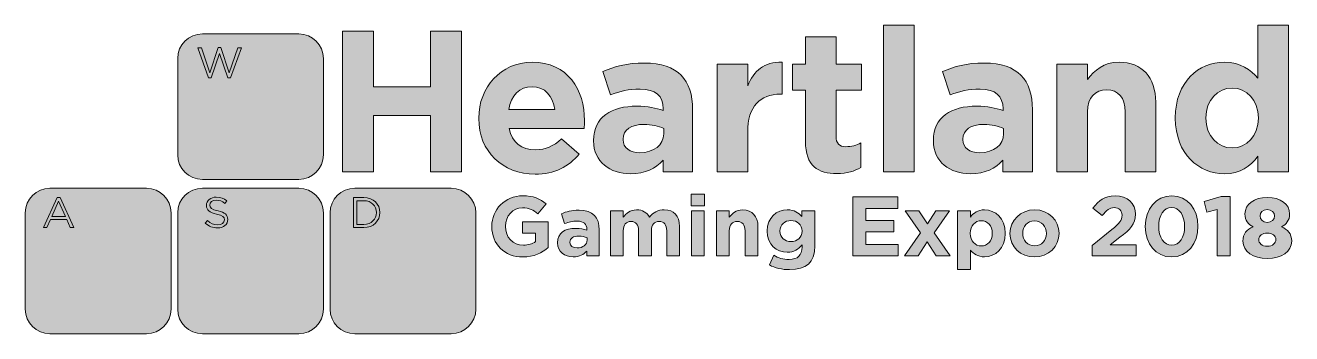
# Model space of a CAD drawing. Header units: inches. Extents: x 1.52 to 9.48, y -9.47 to -7.53.
import ezdxf

# ---------------------------------------------------------------- set-up
doc = ezdxf.new("R2010")
doc.units = ezdxf.units.IN
doc.header["$MEASUREMENT"] = 0
doc.layers.add('Layer 1', color=7, linetype='Continuous')

# ---------------------------------------------------------------- blocks, each defined once
blk = doc.blocks.new('block 2')
at = {"layer": 'Layer 1', "true_color": 0x010101}
h = blk.add_hatch(color=18, dxfattribs=at)
h.dxf.hatch_style = 2
edge = h.paths.add_edge_path()
edge.add_spline(control_points=[(3.2374, -7.5833), (3.2374, -7.5833), (2.6309, -7.5833), (2.6309, -7.5833), (2.5455, -7.5833), (2.4761, -7.6527), (2.4761, -7.7381), (2.4761, -7.7381), (2.4761, -8.3446), (2.4761, -8.3446), (2.4761, -8.43), (2.5455, -8.4994), (2.6309, -8.4994), (2.6309, -8.4994), (3.2374, -8.4994), (3.2374, -8.4994), (3.3227, -8.4994), (3.3922, -8.43), (3.3922, -8.3446), (3.3922, -8.3446), (3.3922, -7.7381), (3.3922, -7.7381), (3.3922, -7.6527), (3.3227, -7.5833), (3.2374, -7.5833)], knot_values=[0, 0, 0, 0, 1, 1, 1, 2, 2, 2, 3, 3, 3, 4, 4, 4, 5, 5, 5, 6, 6, 6, 7, 7, 7, 8, 8, 8, 8], degree=3, periodic=1)
h = blk.add_hatch(color=18, dxfattribs=at)
h.dxf.hatch_style = 2
edge = h.paths.add_edge_path()
edge.add_spline(control_points=[(2.2796, -8.5549), (2.2796, -8.5549), (1.6731, -8.5549), (1.6731, -8.5549), (1.5877, -8.5549), (1.5183, -8.6244), (1.5183, -8.7097), (1.5183, -8.7097), (1.5183, -9.3162), (1.5183, -9.3162), (1.5183, -9.4016), (1.5877, -9.4711), (1.6731, -9.4711), (1.6731, -9.4711), (2.2796, -9.4711), (2.2796, -9.4711), (2.365, -9.4711), (2.4344, -9.4016), (2.4344, -9.3162), (2.4344, -9.3162), (2.4344, -8.7097), (2.4344, -8.7097), (2.4344, -8.6244), (2.365, -8.5549), (2.2796, -8.5549)], knot_values=[0, 0, 0, 0, 1, 1, 1, 2, 2, 2, 3, 3, 3, 4, 4, 4, 5, 5, 5, 6, 6, 6, 7, 7, 7, 8, 8, 8, 8], degree=3, periodic=1)
h = blk.add_hatch(color=18, dxfattribs=at)
h.dxf.hatch_style = 2
edge = h.paths.add_edge_path()
edge.add_spline(control_points=[(3.2374, -8.5549), (3.2374, -8.5549), (2.6309, -8.5549), (2.6309, -8.5549), (2.5455, -8.5549), (2.4761, -8.6244), (2.4761, -8.7097), (2.4761, -8.7097), (2.4761, -9.3162), (2.4761, -9.3162), (2.4761, -9.4016), (2.5455, -9.4711), (2.6309, -9.4711), (2.6309, -9.4711), (3.2374, -9.4711), (3.2374, -9.4711), (3.3227, -9.4711), (3.3922, -9.4016), (3.3922, -9.3162), (3.3922, -9.3162), (3.3922, -8.7097), (3.3922, -8.7097), (3.3922, -8.6244), (3.3227, -8.5549), (3.2374, -8.5549)], knot_values=[0, 0, 0, 0, 1, 1, 1, 2, 2, 2, 3, 3, 3, 4, 4, 4, 5, 5, 5, 6, 6, 6, 7, 7, 7, 8, 8, 8, 8], degree=3, periodic=1)
h = blk.add_hatch(color=18, dxfattribs=at)
h.dxf.hatch_style = 2
edge = h.paths.add_edge_path()
edge.add_spline(control_points=[(4.1951, -8.5549), (4.1951, -8.5549), (3.5886, -8.5549), (3.5886, -8.5549), (3.5033, -8.5549), (3.4338, -8.6244), (3.4338, -8.7097), (3.4338, -8.7097), (3.4338, -9.3162), (3.4338, -9.3162), (3.4338, -9.4016), (3.5033, -9.4711), (3.5886, -9.4711), (3.5886, -9.4711), (4.1951, -9.4711), (4.1951, -9.4711), (4.2805, -9.4711), (4.3499, -9.4016), (4.3499, -9.3162), (4.3499, -9.3162), (4.3499, -8.7097), (4.3499, -8.7097), (4.3499, -8.6244), (4.2805, -8.5549), (4.1951, -8.5549)], knot_values=[0, 0, 0, 0, 1, 1, 1, 2, 2, 2, 3, 3, 3, 4, 4, 4, 5, 5, 5, 6, 6, 6, 7, 7, 7, 8, 8, 8, 8], degree=3, periodic=1)
at = {"layer": 'Layer 1', "lineweight": 0}
for points in [[(3.2374, -7.5833), (3.2374, -7.5833), (2.6309, -7.5833), (2.6309, -7.5833), (2.5455, -7.5833), (2.4761, -7.6527), (2.4761, -7.7381), (2.4761, -7.7381), (2.4761, -8.3446), (2.4761, -8.3446), (2.4761, -8.43), (2.5455, -8.4994), (2.6309, -8.4994), (2.6309, -8.4994), (3.2374, -8.4994), (3.2374, -8.4994), (3.3227, -8.4994), (3.3922, -8.43), (3.3922, -8.3446), (3.3922, -8.3446), (3.3922, -7.7381), (3.3922, -7.7381), (3.3922, -7.6527), (3.3227, -7.5833), (3.2374, -7.5833)], [(2.2796, -8.5549), (2.2796, -8.5549), (1.6731, -8.5549), (1.6731, -8.5549), (1.5877, -8.5549), (1.5183, -8.6244), (1.5183, -8.7097), (1.5183, -8.7097), (1.5183, -9.3162), (1.5183, -9.3162), (1.5183, -9.4016), (1.5877, -9.4711), (1.6731, -9.4711), (1.6731, -9.4711), (2.2796, -9.4711), (2.2796, -9.4711), (2.365, -9.4711), (2.4344, -9.4016), (2.4344, -9.3162), (2.4344, -9.3162), (2.4344, -8.7097), (2.4344, -8.7097), (2.4344, -8.6244), (2.365, -8.5549), (2.2796, -8.5549)], [(3.2374, -8.5549), (3.2374, -8.5549), (2.6309, -8.5549), (2.6309, -8.5549), (2.5455, -8.5549), (2.4761, -8.6244), (2.4761, -8.7097), (2.4761, -8.7097), (2.4761, -9.3162), (2.4761, -9.3162), (2.4761, -9.4016), (2.5455, -9.4711), (2.6309, -9.4711), (2.6309, -9.4711), (3.2374, -9.4711), (3.2374, -9.4711), (3.3227, -9.4711), (3.3922, -9.4016), (3.3922, -9.3162), (3.3922, -9.3162), (3.3922, -8.7097), (3.3922, -8.7097), (3.3922, -8.6244), (3.3227, -8.5549), (3.2374, -8.5549)], [(4.1951, -8.5549), (4.1951, -8.5549), (3.5886, -8.5549), (3.5886, -8.5549), (3.5033, -8.5549), (3.4338, -8.6244), (3.4338, -8.7097), (3.4338, -8.7097), (3.4338, -9.3162), (3.4338, -9.3162), (3.4338, -9.4016), (3.5033, -9.4711), (3.5886, -9.4711), (3.5886, -9.4711), (4.1951, -9.4711), (4.1951, -9.4711), (4.2805, -9.4711), (4.3499, -9.4016), (4.3499, -9.3162), (4.3499, -9.3162), (4.3499, -8.7097), (4.3499, -8.7097), (4.3499, -8.6244), (4.2805, -8.5549), (4.1951, -8.5549)]]:
    blk.add_open_spline(points, degree=3, knots=[0, 0, 0, 0, 1, 1, 1, 2, 2, 2, 3, 3, 3, 4, 4, 4, 5, 5, 5, 6, 6, 6, 7, 7, 7, 8, 8, 8, 8], dxfattribs=at)
blk = doc.blocks.new('block 3')
at = {"layer": 'Layer 1', "true_color": 0xfac020}
h = blk.add_hatch(color=40, dxfattribs=at)
h.dxf.hatch_style = 2
h.paths.add_polyline_path([(6.9129, -7.529), (7.1049, -7.529), (7.1049, -8.4514), (6.9129, -8.4514)])
h = blk.add_hatch(color=40, dxfattribs=at)
h.dxf.hatch_style = 2
edge = h.paths.add_edge_path()
edge.add_spline(control_points=[(9.2656, -8.4514), (9.2656, -8.4514), (9.2656, -8.3541), (9.2656, -8.3541), (9.2188, -8.4173), (9.1544, -8.464), (9.0545, -8.464), (8.8966, -8.464), (8.7462, -8.3402), (8.7462, -8.114), (8.7462, -8.114), (8.7462, -8.1115), (8.7462, -8.1115), (8.7462, -7.8853), (8.894, -7.7615), (9.0545, -7.7615), (9.1569, -7.7615), (9.2201, -7.8082), (9.2656, -7.8626), (9.2656, -7.8626), (9.2656, -7.529), (9.2656, -7.529), (9.2656, -7.529), (9.4576, -7.529), (9.4576, -7.529), (9.4576, -7.529), (9.4576, -8.4514), (9.4576, -8.4514), (9.4576, -8.4514), (9.2656, -8.4514), (9.2656, -8.4514)], knot_values=[0, 0, 0, 0, 1, 1, 1, 2, 2, 2, 3, 3, 3, 4, 4, 4, 5, 5, 5, 6, 6, 6, 7, 7, 7, 8, 8, 8, 9, 9, 9, 10, 10, 10, 10], degree=3, periodic=1)
edge = h.paths.add_edge_path()
edge.add_spline(control_points=[(9.2681, -8.1115), (9.2681, -7.999), (9.1935, -7.9245), (9.1038, -7.9245), (9.0141, -7.9245), (8.9383, -7.9978), (8.9383, -8.1115), (8.9383, -8.1115), (8.9383, -8.114), (8.9383, -8.114), (8.9383, -8.2265), (9.0141, -8.301), (9.1038, -8.301), (9.1935, -8.301), (9.2681, -8.2265), (9.2681, -8.114), (9.2681, -8.114), (9.2681, -8.1115), (9.2681, -8.1115)], knot_values=[0, 0, 0, 0, 1, 1, 1, 2, 2, 2, 3, 3, 3, 4, 4, 4, 5, 5, 5, 6, 6, 6, 6], degree=3, periodic=1)
h = blk.add_hatch(color=40, dxfattribs=at)
h.dxf.hatch_style = 2
h.paths.add_polyline_path([(4.0651, -8.4514), (4.0651, -8.0963), (3.7062, -8.0963), (3.7062, -8.4514), (3.5116, -8.4514), (3.5116, -7.5669), (3.7062, -7.5669), (3.7062, -7.9169), (4.0651, -7.9169), (4.0651, -7.5669), (4.2597, -7.5669), (4.2597, -8.4514)])
h = blk.add_hatch(color=40, dxfattribs=at)
h.dxf.hatch_style = 2
edge = h.paths.add_edge_path()
edge.add_spline(control_points=[(6.6189, -8.4628), (6.5013, -8.4628), (6.4218, -8.416), (6.4218, -8.2593), (6.4218, -8.2593), (6.4218, -7.9384), (6.4218, -7.9384), (6.4218, -7.9384), (6.3409, -7.9384), (6.3409, -7.9384), (6.3409, -7.9384), (6.3409, -7.7741), (6.3409, -7.7741), (6.3409, -7.7741), (6.4218, -7.7741), (6.4218, -7.7741), (6.4218, -7.7741), (6.4218, -7.601), (6.4218, -7.601), (6.4218, -7.601), (6.6138, -7.601), (6.6138, -7.601), (6.6138, -7.601), (6.6138, -7.7741), (6.6138, -7.7741), (6.6138, -7.7741), (6.773, -7.7741), (6.773, -7.7741), (6.773, -7.7741), (6.773, -7.9384), (6.773, -7.9384), (6.773, -7.9384), (6.6138, -7.9384), (6.6138, -7.9384), (6.6138, -7.9384), (6.6138, -8.2277), (6.6138, -8.2277), (6.6138, -8.272), (6.6328, -8.2934), (6.6757, -8.2934), (6.7111, -8.2934), (6.7427, -8.2846), (6.7705, -8.2694), (6.7705, -8.2694), (6.7705, -8.4236), (6.7705, -8.4236), (6.7301, -8.4476), (6.6833, -8.4628), (6.6189, -8.4628)], knot_values=[0, 0, 0, 0, 0.013889, 0.013889, 0.013889, 0.027778, 0.027778, 0.027778, 0.041667, 0.041667, 0.041667, 0.055556, 0.055556, 0.055556, 0.069444, 0.069444, 0.069444, 0.083333, 0.083333, 0.083333, 0.097222, 0.097222, 0.097222, 0.111111, 0.111111, 0.111111, 0.125, 0.125, 0.125, 0.138889, 0.138889, 0.138889, 0.152778, 0.152778, 0.152778, 0.166667, 0.166667, 0.166667, 0.180556, 0.180556, 0.180556, 0.194444, 0.194444, 0.194444, 0.208333, 0.208333, 0.208333, 0.222222, 0.222222, 0.222222, 0.222222], degree=3, periodic=0)
edge.add_line((6.6189, -8.4628), (6.6189, -8.4628))
h = blk.add_hatch(color=40, dxfattribs=at)
h.dxf.hatch_style = 2
edge = h.paths.add_edge_path()
edge.add_spline(control_points=[(5.0304, -8.1797), (5.0304, -8.1797), (4.559, -8.1797), (4.559, -8.1797), (4.578, -8.2669), (4.6386, -8.3124), (4.7246, -8.3124), (4.789, -8.3124), (4.8358, -8.2922), (4.8888, -8.2429), (4.8888, -8.2429), (4.9988, -8.3402), (4.9988, -8.3402), (4.9356, -8.4185), (4.8446, -8.4665), (4.7221, -8.4665), (4.5186, -8.4665), (4.3682, -8.3238), (4.3682, -8.1165), (4.3682, -8.1165), (4.3682, -8.114), (4.3682, -8.114), (4.3682, -7.9207), (4.506, -7.7615), (4.7031, -7.7615), (4.9293, -7.7615), (5.0329, -7.9371), (5.0329, -8.1292), (5.0329, -8.1292), (5.0329, -8.1317), (5.0329, -8.1317), (5.0329, -8.1507), (5.0316, -8.162), (5.0304, -8.1797)], knot_values=[0, 0, 0, 0, 0.013889, 0.013889, 0.013889, 0.027778, 0.027778, 0.027778, 0.041667, 0.041667, 0.041667, 0.055556, 0.055556, 0.055556, 0.069444, 0.069444, 0.069444, 0.083333, 0.083333, 0.083333, 0.097222, 0.097222, 0.097222, 0.111111, 0.111111, 0.111111, 0.125, 0.125, 0.125, 0.138889, 0.138889, 0.138889, 0.152778, 0.152778, 0.152778, 0.152778], degree=3, periodic=0)
edge.add_line((5.0304, -8.1797), (5.0304, -8.1797))
edge = h.paths.add_edge_path()
edge.add_spline(control_points=[(4.7031, -7.9156), (4.6235, -7.9156), (4.5717, -7.9725), (4.5565, -8.0597), (4.5565, -8.0597), (4.8459, -8.0597), (4.8459, -8.0597), (4.8345, -7.9738), (4.784, -7.9156), (4.7031, -7.9156)], knot_values=[0, 0, 0, 0, 0.013889, 0.013889, 0.013889, 0.027778, 0.027778, 0.027778, 0.041667, 0.041667, 0.041667, 0.041667], degree=3, periodic=0)
edge.add_line((4.7031, -7.9156), (4.7031, -7.9156))
h = blk.add_hatch(color=40, dxfattribs=at)
h.dxf.hatch_style = 2
edge = h.paths.add_edge_path()
edge.add_spline(control_points=[(5.5269, -8.4514), (5.5269, -8.4514), (5.5269, -8.3781), (5.5269, -8.3781), (5.4801, -8.4299), (5.4157, -8.464), (5.3222, -8.464), (5.1946, -8.464), (5.0897, -8.3907), (5.0897, -8.2568), (5.0897, -8.2568), (5.0897, -8.2543), (5.0897, -8.2543), (5.0897, -8.1064), (5.2021, -8.0382), (5.3626, -8.0382), (5.4309, -8.0382), (5.4801, -8.0496), (5.5282, -8.066), (5.5282, -8.066), (5.5282, -8.0546), (5.5282, -8.0546), (5.5282, -7.975), (5.4789, -7.9308), (5.3828, -7.9308), (5.3095, -7.9308), (5.2577, -7.9447), (5.1958, -7.9674), (5.1958, -7.9674), (5.1478, -7.8209), (5.1478, -7.8209), (5.2224, -7.788), (5.2956, -7.7665), (5.4106, -7.7665), (5.6204, -7.7665), (5.7126, -7.8752), (5.7126, -8.0584), (5.7126, -8.0584), (5.7126, -8.4514), (5.7126, -8.4514), (5.7126, -8.4514), (5.5269, -8.4514), (5.5269, -8.4514)], knot_values=[0, 0, 0, 0, 1, 1, 1, 2, 2, 2, 3, 3, 3, 4, 4, 4, 5, 5, 5, 6, 6, 6, 7, 7, 7, 8, 8, 8, 9, 9, 9, 10, 10, 10, 11, 11, 11, 12, 12, 12, 13, 13, 13, 14, 14, 14, 14], degree=3, periodic=1)
edge = h.paths.add_edge_path()
edge.add_spline(control_points=[(5.5307, -8.1784), (5.4978, -8.1633), (5.4548, -8.1532), (5.4081, -8.1532), (5.326, -8.1532), (5.2754, -8.186), (5.2754, -8.2467), (5.2754, -8.2467), (5.2754, -8.2492), (5.2754, -8.2492), (5.2754, -8.301), (5.3184, -8.3313), (5.3803, -8.3313), (5.47, -8.3313), (5.5307, -8.2821), (5.5307, -8.2126), (5.5307, -8.2126), (5.5307, -8.1784), (5.5307, -8.1784)], knot_values=[0, 0, 0, 0, 1, 1, 1, 2, 2, 2, 3, 3, 3, 4, 4, 4, 5, 5, 5, 6, 6, 6, 6], degree=3, periodic=1)
h = blk.add_hatch(color=40, dxfattribs=at)
h.dxf.hatch_style = 2
edge = h.paths.add_edge_path()
edge.add_spline(control_points=[(6.2646, -7.9624), (6.137, -7.9624), (6.0586, -8.0394), (6.0586, -8.2012), (6.0586, -8.2012), (6.0586, -8.4514), (6.0586, -8.4514), (6.0586, -8.4514), (5.8666, -8.4514), (5.8666, -8.4514), (5.8666, -8.4514), (5.8666, -7.7741), (5.8666, -7.7741), (5.8666, -7.7741), (6.0586, -7.7741), (6.0586, -7.7741), (6.0586, -7.7741), (6.0586, -7.9106), (6.0586, -7.9106), (6.0978, -7.8171), (6.161, -7.7564), (6.2747, -7.7615), (6.2747, -7.7615), (6.2747, -7.9624), (6.2747, -7.9624), (6.2747, -7.9624), (6.2646, -7.9624), (6.2646, -7.9624)], knot_values=[0, 0, 0, 0, 1, 1, 1, 2, 2, 2, 3, 3, 3, 4, 4, 4, 5, 5, 5, 6, 6, 6, 7, 7, 7, 8, 8, 8, 9, 9, 9, 9], degree=3, periodic=1)
h = blk.add_hatch(color=40, dxfattribs=at)
h.dxf.hatch_style = 2
edge = h.paths.add_edge_path()
edge.add_spline(control_points=[(7.6627, -8.4514), (7.6627, -8.4514), (7.6627, -8.3781), (7.6627, -8.3781), (7.616, -8.4299), (7.5515, -8.464), (7.4581, -8.464), (7.3304, -8.464), (7.2255, -8.3907), (7.2255, -8.2568), (7.2255, -8.2568), (7.2255, -8.2543), (7.2255, -8.2543), (7.2255, -8.1064), (7.338, -8.0382), (7.4985, -8.0382), (7.5667, -8.0382), (7.616, -8.0496), (7.664, -8.066), (7.664, -8.066), (7.664, -8.0546), (7.664, -8.0546), (7.664, -7.975), (7.6147, -7.9308), (7.5187, -7.9308), (7.4454, -7.9308), (7.3936, -7.9447), (7.3317, -7.9674), (7.3317, -7.9674), (7.2837, -7.8209), (7.2837, -7.8209), (7.3582, -7.788), (7.4315, -7.7665), (7.5465, -7.7665), (7.7563, -7.7665), (7.8485, -7.8752), (7.8485, -8.0584), (7.8485, -8.0584), (7.8485, -8.4514), (7.8485, -8.4514), (7.8485, -8.4514), (7.6627, -8.4514), (7.6627, -8.4514)], knot_values=[0, 0, 0, 0, 1, 1, 1, 2, 2, 2, 3, 3, 3, 4, 4, 4, 5, 5, 5, 6, 6, 6, 7, 7, 7, 8, 8, 8, 9, 9, 9, 10, 10, 10, 11, 11, 11, 12, 12, 12, 13, 13, 13, 14, 14, 14, 14], degree=3, periodic=1)
edge = h.paths.add_edge_path()
edge.add_spline(control_points=[(7.6665, -8.1784), (7.6337, -8.1633), (7.5907, -8.1532), (7.544, -8.1532), (7.4618, -8.1532), (7.4113, -8.186), (7.4113, -8.2467), (7.4113, -8.2467), (7.4113, -8.2492), (7.4113, -8.2492), (7.4113, -8.301), (7.4543, -8.3313), (7.5162, -8.3313), (7.6059, -8.3313), (7.6665, -8.2821), (7.6665, -8.2126), (7.6665, -8.2126), (7.6665, -8.1784), (7.6665, -8.1784)], knot_values=[0, 0, 0, 0, 1, 1, 1, 2, 2, 2, 3, 3, 3, 4, 4, 4, 5, 5, 5, 6, 6, 6, 6], degree=3, periodic=1)
h = blk.add_hatch(color=40, dxfattribs=at)
h.dxf.hatch_style = 2
edge = h.paths.add_edge_path()
edge.add_spline(control_points=[(8.4308, -8.4514), (8.4308, -8.4514), (8.4308, -8.0736), (8.4308, -8.0736), (8.4308, -7.9826), (8.3879, -7.9358), (8.3146, -7.9358), (8.2413, -7.9358), (8.1945, -7.9826), (8.1945, -8.0736), (8.1945, -8.0736), (8.1945, -8.4514), (8.1945, -8.4514), (8.1945, -8.4514), (8.0025, -8.4514), (8.0025, -8.4514), (8.0025, -8.4514), (8.0025, -7.7741), (8.0025, -7.7741), (8.0025, -7.7741), (8.1945, -7.7741), (8.1945, -7.7741), (8.1945, -7.7741), (8.1945, -7.8701), (8.1945, -7.8701), (8.2388, -7.8133), (8.2956, -7.7615), (8.3929, -7.7615), (8.5382, -7.7615), (8.6229, -7.8575), (8.6229, -8.0129), (8.6229, -8.0129), (8.6229, -8.4514), (8.6229, -8.4514), (8.6229, -8.4514), (8.4308, -8.4514), (8.4308, -8.4514)], knot_values=[0, 0, 0, 0, 1, 1, 1, 2, 2, 2, 3, 3, 3, 4, 4, 4, 5, 5, 5, 6, 6, 6, 7, 7, 7, 8, 8, 8, 9, 9, 9, 10, 10, 10, 11, 11, 11, 12, 12, 12, 12], degree=3, periodic=1)
at = {"layer": 'Layer 1', "lineweight": 0}
for points in [[(6.9129, -7.529), (7.1049, -7.529), (7.1049, -8.4514), (6.9129, -8.4514), (6.9129, -7.529)], [(4.0651, -8.4514), (4.0651, -8.0963), (3.7062, -8.0963), (3.7062, -8.4514), (3.5116, -8.4514), (3.5116, -7.5669), (3.7062, -7.5669), (3.7062, -7.9169), (4.0651, -7.9169), (4.0651, -7.5669), (4.2597, -7.5669), (4.2597, -8.4514), (4.0651, -8.4514)]]:
    blk.add_lwpolyline(points, dxfattribs=at)
for points, knots in [([(9.2656, -8.4514), (9.2656, -8.4514), (9.2656, -8.3541), (9.2656, -8.3541), (9.2188, -8.4173), (9.1544, -8.464), (9.0545, -8.464), (8.8966, -8.464), (8.7462, -8.3402), (8.7462, -8.114), (8.7462, -8.114), (8.7462, -8.1115), (8.7462, -8.1115), (8.7462, -7.8853), (8.894, -7.7615), (9.0545, -7.7615), (9.1569, -7.7615), (9.2201, -7.8082), (9.2656, -7.8626), (9.2656, -7.8626), (9.2656, -7.529), (9.2656, -7.529), (9.2656, -7.529), (9.4576, -7.529), (9.4576, -7.529), (9.4576, -7.529), (9.4576, -8.4514), (9.4576, -8.4514), (9.4576, -8.4514), (9.2656, -8.4514), (9.2656, -8.4514)], [0, 0, 0, 0, 1, 1, 1, 2, 2, 2, 3, 3, 3, 4, 4, 4, 5, 5, 5, 6, 6, 6, 7, 7, 7, 8, 8, 8, 9, 9, 9, 10, 10, 10, 10]), ([(6.6189, -8.4628), (6.5013, -8.4628), (6.4218, -8.416), (6.4218, -8.2593), (6.4218, -8.2593), (6.4218, -7.9384), (6.4218, -7.9384), (6.4218, -7.9384), (6.3409, -7.9384), (6.3409, -7.9384), (6.3409, -7.9384), (6.3409, -7.7741), (6.3409, -7.7741), (6.3409, -7.7741), (6.4218, -7.7741), (6.4218, -7.7741), (6.4218, -7.7741), (6.4218, -7.601), (6.4218, -7.601), (6.4218, -7.601), (6.6138, -7.601), (6.6138, -7.601), (6.6138, -7.601), (6.6138, -7.7741), (6.6138, -7.7741), (6.6138, -7.7741), (6.773, -7.7741), (6.773, -7.7741), (6.773, -7.7741), (6.773, -7.9384), (6.773, -7.9384), (6.773, -7.9384), (6.6138, -7.9384), (6.6138, -7.9384), (6.6138, -7.9384), (6.6138, -8.2277), (6.6138, -8.2277), (6.6138, -8.272), (6.6328, -8.2934), (6.6757, -8.2934), (6.7111, -8.2934), (6.7427, -8.2846), (6.7705, -8.2694), (6.7705, -8.2694), (6.7705, -8.4236), (6.7705, -8.4236), (6.7301, -8.4476), (6.6833, -8.4628), (6.6189, -8.4628)], [0, 0, 0, 0, 1, 1, 1, 2, 2, 2, 3, 3, 3, 4, 4, 4, 5, 5, 5, 6, 6, 6, 7, 7, 7, 8, 8, 8, 9, 9, 9, 10, 10, 10, 11, 11, 11, 12, 12, 12, 13, 13, 13, 14, 14, 14, 15, 15, 15, 16, 16, 16, 16]), ([(5.0304, -8.1797), (5.0304, -8.1797), (4.559, -8.1797), (4.559, -8.1797), (4.578, -8.2669), (4.6386, -8.3124), (4.7246, -8.3124), (4.789, -8.3124), (4.8358, -8.2922), (4.8888, -8.2429), (4.8888, -8.2429), (4.9988, -8.3402), (4.9988, -8.3402), (4.9356, -8.4185), (4.8446, -8.4665), (4.7221, -8.4665), (4.5186, -8.4665), (4.3682, -8.3238), (4.3682, -8.1165), (4.3682, -8.1165), (4.3682, -8.114), (4.3682, -8.114), (4.3682, -7.9207), (4.506, -7.7615), (4.7031, -7.7615), (4.9293, -7.7615), (5.0329, -7.9371), (5.0329, -8.1292), (5.0329, -8.1292), (5.0329, -8.1317), (5.0329, -8.1317), (5.0329, -8.1507), (5.0316, -8.162), (5.0304, -8.1797)], [0, 0, 0, 0, 1, 1, 1, 2, 2, 2, 3, 3, 3, 4, 4, 4, 5, 5, 5, 6, 6, 6, 7, 7, 7, 8, 8, 8, 9, 9, 9, 10, 10, 10, 11, 11, 11, 11]), ([(5.5269, -8.4514), (5.5269, -8.4514), (5.5269, -8.3781), (5.5269, -8.3781), (5.4801, -8.4299), (5.4157, -8.464), (5.3222, -8.464), (5.1946, -8.464), (5.0897, -8.3907), (5.0897, -8.2568), (5.0897, -8.2568), (5.0897, -8.2543), (5.0897, -8.2543), (5.0897, -8.1064), (5.2021, -8.0382), (5.3626, -8.0382), (5.4309, -8.0382), (5.4801, -8.0496), (5.5282, -8.066), (5.5282, -8.066), (5.5282, -8.0546), (5.5282, -8.0546), (5.5282, -7.975), (5.4789, -7.9308), (5.3828, -7.9308), (5.3095, -7.9308), (5.2577, -7.9447), (5.1958, -7.9674), (5.1958, -7.9674), (5.1478, -7.8209), (5.1478, -7.8209), (5.2224, -7.788), (5.2956, -7.7665), (5.4106, -7.7665), (5.6204, -7.7665), (5.7126, -7.8752), (5.7126, -8.0584), (5.7126, -8.0584), (5.7126, -8.4514), (5.7126, -8.4514), (5.7126, -8.4514), (5.5269, -8.4514), (5.5269, -8.4514)], [0, 0, 0, 0, 1, 1, 1, 2, 2, 2, 3, 3, 3, 4, 4, 4, 5, 5, 5, 6, 6, 6, 7, 7, 7, 8, 8, 8, 9, 9, 9, 10, 10, 10, 11, 11, 11, 12, 12, 12, 13, 13, 13, 14, 14, 14, 14]), ([(6.2646, -7.9624), (6.137, -7.9624), (6.0586, -8.0394), (6.0586, -8.2012), (6.0586, -8.2012), (6.0586, -8.4514), (6.0586, -8.4514), (6.0586, -8.4514), (5.8666, -8.4514), (5.8666, -8.4514), (5.8666, -8.4514), (5.8666, -7.7741), (5.8666, -7.7741), (5.8666, -7.7741), (6.0586, -7.7741), (6.0586, -7.7741), (6.0586, -7.7741), (6.0586, -7.9106), (6.0586, -7.9106), (6.0978, -7.8171), (6.161, -7.7564), (6.2747, -7.7615), (6.2747, -7.7615), (6.2747, -7.9624), (6.2747, -7.9624), (6.2747, -7.9624), (6.2646, -7.9624), (6.2646, -7.9624)], [0, 0, 0, 0, 1, 1, 1, 2, 2, 2, 3, 3, 3, 4, 4, 4, 5, 5, 5, 6, 6, 6, 7, 7, 7, 8, 8, 8, 9, 9, 9, 9]), ([(7.6627, -8.4514), (7.6627, -8.4514), (7.6627, -8.3781), (7.6627, -8.3781), (7.616, -8.4299), (7.5515, -8.464), (7.4581, -8.464), (7.3304, -8.464), (7.2255, -8.3907), (7.2255, -8.2568), (7.2255, -8.2568), (7.2255, -8.2543), (7.2255, -8.2543), (7.2255, -8.1064), (7.338, -8.0382), (7.4985, -8.0382), (7.5667, -8.0382), (7.616, -8.0496), (7.664, -8.066), (7.664, -8.066), (7.664, -8.0546), (7.664, -8.0546), (7.664, -7.975), (7.6147, -7.9308), (7.5187, -7.9308), (7.4454, -7.9308), (7.3936, -7.9447), (7.3317, -7.9674), (7.3317, -7.9674), (7.2837, -7.8209), (7.2837, -7.8209), (7.3582, -7.788), (7.4315, -7.7665), (7.5465, -7.7665), (7.7563, -7.7665), (7.8485, -7.8752), (7.8485, -8.0584), (7.8485, -8.0584), (7.8485, -8.4514), (7.8485, -8.4514), (7.8485, -8.4514), (7.6627, -8.4514), (7.6627, -8.4514)], [0, 0, 0, 0, 1, 1, 1, 2, 2, 2, 3, 3, 3, 4, 4, 4, 5, 5, 5, 6, 6, 6, 7, 7, 7, 8, 8, 8, 9, 9, 9, 10, 10, 10, 11, 11, 11, 12, 12, 12, 13, 13, 13, 14, 14, 14, 14]), ([(8.4308, -8.4514), (8.4308, -8.4514), (8.4308, -8.0736), (8.4308, -8.0736), (8.4308, -7.9826), (8.3879, -7.9358), (8.3146, -7.9358), (8.2413, -7.9358), (8.1945, -7.9826), (8.1945, -8.0736), (8.1945, -8.0736), (8.1945, -8.4514), (8.1945, -8.4514), (8.1945, -8.4514), (8.0025, -8.4514), (8.0025, -8.4514), (8.0025, -8.4514), (8.0025, -7.7741), (8.0025, -7.7741), (8.0025, -7.7741), (8.1945, -7.7741), (8.1945, -7.7741), (8.1945, -7.7741), (8.1945, -7.8701), (8.1945, -7.8701), (8.2388, -7.8133), (8.2956, -7.7615), (8.3929, -7.7615), (8.5382, -7.7615), (8.6229, -7.8575), (8.6229, -8.0129), (8.6229, -8.0129), (8.6229, -8.4514), (8.6229, -8.4514), (8.6229, -8.4514), (8.4308, -8.4514), (8.4308, -8.4514)], [0, 0, 0, 0, 1, 1, 1, 2, 2, 2, 3, 3, 3, 4, 4, 4, 5, 5, 5, 6, 6, 6, 7, 7, 7, 8, 8, 8, 9, 9, 9, 10, 10, 10, 11, 11, 11, 12, 12, 12, 12]), ([(4.7031, -7.9156), (4.6235, -7.9156), (4.5717, -7.9725), (4.5565, -8.0597), (4.5565, -8.0597), (4.8459, -8.0597), (4.8459, -8.0597), (4.8345, -7.9738), (4.784, -7.9156), (4.7031, -7.9156)], [0, 0, 0, 0, 1, 1, 1, 2, 2, 2, 3, 3, 3, 3]), ([(9.2681, -8.1115), (9.2681, -7.999), (9.1935, -7.9245), (9.1038, -7.9245), (9.0141, -7.9245), (8.9383, -7.9978), (8.9383, -8.1115), (8.9383, -8.1115), (8.9383, -8.114), (8.9383, -8.114), (8.9383, -8.2265), (9.0141, -8.301), (9.1038, -8.301), (9.1935, -8.301), (9.2681, -8.2265), (9.2681, -8.114), (9.2681, -8.114), (9.2681, -8.1115), (9.2681, -8.1115)], [0, 0, 0, 0, 1, 1, 1, 2, 2, 2, 3, 3, 3, 4, 4, 4, 5, 5, 5, 6, 6, 6, 6]), ([(5.5307, -8.1784), (5.4978, -8.1633), (5.4548, -8.1532), (5.4081, -8.1532), (5.326, -8.1532), (5.2754, -8.186), (5.2754, -8.2467), (5.2754, -8.2467), (5.2754, -8.2492), (5.2754, -8.2492), (5.2754, -8.301), (5.3184, -8.3313), (5.3803, -8.3313), (5.47, -8.3313), (5.5307, -8.2821), (5.5307, -8.2126), (5.5307, -8.2126), (5.5307, -8.1784), (5.5307, -8.1784)], [0, 0, 0, 0, 1, 1, 1, 2, 2, 2, 3, 3, 3, 4, 4, 4, 5, 5, 5, 6, 6, 6, 6]), ([(7.6665, -8.1784), (7.6337, -8.1633), (7.5907, -8.1532), (7.544, -8.1532), (7.4618, -8.1532), (7.4113, -8.186), (7.4113, -8.2467), (7.4113, -8.2467), (7.4113, -8.2492), (7.4113, -8.2492), (7.4113, -8.301), (7.4543, -8.3313), (7.5162, -8.3313), (7.6059, -8.3313), (7.6665, -8.2821), (7.6665, -8.2126), (7.6665, -8.2126), (7.6665, -8.1784), (7.6665, -8.1784)], [0, 0, 0, 0, 1, 1, 1, 2, 2, 2, 3, 3, 3, 4, 4, 4, 5, 5, 5, 6, 6, 6, 6])]:
    blk.add_open_spline(points, degree=3, knots=knots, dxfattribs=at)
blk = doc.blocks.new('block 4')
at = {"layer": 'Layer 1', "true_color": 0x010101}
h = blk.add_hatch(color=18, dxfattribs=at)
h.dxf.hatch_style = 2
h.paths.add_polyline_path([(5.7023, -8.665), (5.7023, -8.5932), (5.7874, -8.5932), (5.7874, -8.665)])
h.paths.add_polyline_path([(5.7044, -8.9815), (5.7044, -8.6964), (5.7853, -8.6964), (5.7853, -8.9815)])
h = blk.add_hatch(color=18, dxfattribs=at)
h.dxf.hatch_style = 2
edge = h.paths.add_edge_path()
edge.add_spline(control_points=[(4.6459, -8.9879), (4.5299, -8.9879), (4.4501, -8.9065), (4.4501, -8.7964), (4.4501, -8.7964), (4.4501, -8.7953), (4.4501, -8.7953), (4.4501, -8.6895), (4.5326, -8.6027), (4.6453, -8.6027), (4.7123, -8.6027), (4.7528, -8.6208), (4.7916, -8.6538), (4.7916, -8.6538), (4.74, -8.716), (4.74, -8.716), (4.7113, -8.6921), (4.6857, -8.6783), (4.6427, -8.6783), (4.5831, -8.6783), (4.5358, -8.7309), (4.5358, -8.7942), (4.5358, -8.7942), (4.5358, -8.7953), (4.5358, -8.7953), (4.5358, -8.8634), (4.5825, -8.9134), (4.6485, -8.9134), (4.6783, -8.9134), (4.7049, -8.906), (4.7256, -8.8911), (4.7256, -8.8911), (4.7256, -8.8379), (4.7256, -8.8379), (4.7256, -8.8379), (4.6432, -8.8379), (4.6432, -8.8379), (4.6432, -8.8379), (4.6432, -8.7671), (4.6432, -8.7671), (4.6432, -8.7671), (4.8049, -8.7671), (4.8049, -8.7671), (4.8049, -8.7671), (4.8049, -8.9288), (4.8049, -8.9288), (4.7666, -8.9613), (4.7139, -8.9879), (4.6459, -8.9879)], knot_values=[0, 0, 0, 0, 1, 1, 1, 2, 2, 2, 3, 3, 3, 4, 4, 4, 5, 5, 5, 6, 6, 6, 7, 7, 7, 8, 8, 8, 9, 9, 9, 10, 10, 10, 11, 11, 11, 12, 12, 12, 13, 13, 13, 14, 14, 14, 15, 15, 15, 16, 16, 16, 16], degree=3, periodic=1)
h = blk.add_hatch(color=18, dxfattribs=at)
h.dxf.hatch_style = 2
h.paths.add_polyline_path([(6.7204, -8.9815), (6.7204, -8.6091), (7.0013, -8.6091), (7.0013, -8.682), (6.8018, -8.682), (6.8018, -8.7575), (6.9774, -8.7575), (6.9774, -8.8304), (6.8018, -8.8304), (6.8018, -8.9086), (7.004, -8.9086), (7.004, -8.9815)])
h = blk.add_hatch(color=18, dxfattribs=at)
h.dxf.hatch_style = 2
edge = h.paths.add_edge_path()
edge.add_spline(control_points=[(8.2859, -8.7272), (8.2859, -8.7272), (8.2285, -8.6809), (8.2285, -8.6809), (8.2652, -8.6309), (8.3008, -8.6038), (8.3673, -8.6038), (8.4466, -8.6038), (8.4955, -8.6495), (8.4955, -8.7192), (8.4955, -8.7815), (8.4636, -8.8129), (8.3977, -8.8639), (8.3977, -8.8639), (8.337, -8.9107), (8.337, -8.9107), (8.337, -8.9107), (8.4993, -8.9107), (8.4993, -8.9107), (8.4993, -8.9107), (8.4993, -8.9815), (8.4993, -8.9815), (8.4993, -8.9815), (8.2237, -8.9815), (8.2237, -8.9815), (8.2237, -8.9815), (8.2237, -8.9166), (8.2237, -8.9166), (8.2237, -8.9166), (8.3477, -8.815), (8.3477, -8.815), (8.3939, -8.7767), (8.412, -8.7565), (8.412, -8.7256), (8.412, -8.6942), (8.3913, -8.6772), (8.362, -8.6772), (8.3333, -8.6772), (8.3136, -8.6932), (8.2859, -8.7272)], knot_values=[0, 0, 0, 0, 1, 1, 1, 2, 2, 2, 3, 3, 3, 4, 4, 4, 5, 5, 5, 6, 6, 6, 7, 7, 7, 8, 8, 8, 9, 9, 9, 10, 10, 10, 11, 11, 11, 12, 12, 12, 13, 13, 13, 13], degree=3, periodic=1)
h = blk.add_hatch(color=18, dxfattribs=at)
h.dxf.hatch_style = 2
edge = h.paths.add_edge_path()
edge.add_spline(control_points=[(8.7227, -8.9879), (8.6232, -8.9879), (8.5578, -8.9044), (8.5578, -8.7958), (8.5578, -8.6873), (8.6243, -8.6027), (8.7237, -8.6027), (8.8232, -8.6027), (8.8886, -8.6863), (8.8886, -8.7948), (8.8886, -8.9033), (8.8222, -8.9879), (8.7227, -8.9879)], knot_values=[0, 0, 0, 0, 1, 1, 1, 2, 2, 2, 3, 3, 3, 4, 4, 4, 4], degree=3, periodic=1)
edge = h.paths.add_edge_path()
edge.add_spline(control_points=[(8.7227, -8.6767), (8.6732, -8.6767), (8.6418, -8.7262), (8.6418, -8.7948), (8.6418, -8.8634), (8.6743, -8.9139), (8.7237, -8.9139), (8.7732, -8.9139), (8.8046, -8.8639), (8.8046, -8.7958), (8.8046, -8.7278), (8.7721, -8.6767), (8.7227, -8.6767)], knot_values=[0, 0, 0, 0, 1, 1, 1, 2, 2, 2, 3, 3, 3, 4, 4, 4, 4], degree=3, periodic=1)
h = blk.add_hatch(color=18, dxfattribs=at)
h.dxf.hatch_style = 2
h.paths.add_polyline_path([(9.0344, -8.6065), (9.0902, -8.6065), (9.0902, -8.9815), (9.0094, -8.9815), (9.0094, -8.6895), (8.9445, -8.7054), (8.9275, -8.6384)])
h = blk.add_hatch(color=18, dxfattribs=at)
h.dxf.hatch_style = 2
edge = h.paths.add_edge_path()
edge.add_spline(control_points=[(9.1712, -8.8886), (9.1712, -8.8886), (9.1712, -8.8875), (9.1712, -8.8875), (9.1712, -8.8423), (9.1952, -8.8152), (9.235, -8.7981), (9.2063, -8.7822), (9.184, -8.7577), (9.184, -8.7173), (9.184, -8.7173), (9.184, -8.7162), (9.184, -8.7162), (9.184, -8.6566), (9.2409, -8.6125), (9.3244, -8.6125), (9.4079, -8.6125), (9.4649, -8.6566), (9.4649, -8.7162), (9.4649, -8.7162), (9.4649, -8.7173), (9.4649, -8.7173), (9.4649, -8.7577), (9.4425, -8.7822), (9.4138, -8.7981), (9.4515, -8.8157), (9.4776, -8.8407), (9.4776, -8.887), (9.4776, -8.887), (9.4776, -8.888), (9.4776, -8.888), (9.4776, -8.9545), (9.4138, -8.9976), (9.3244, -8.9976), (9.235, -8.9976), (9.1712, -8.9535), (9.1712, -8.8886)], knot_values=[0, 0, 0, 0, 1, 1, 1, 2, 2, 2, 3, 3, 3, 4, 4, 4, 5, 5, 5, 6, 6, 6, 7, 7, 7, 8, 8, 8, 9, 9, 9, 10, 10, 10, 11, 11, 11, 12, 12, 12, 12], degree=3, periodic=1)
edge = h.paths.add_edge_path()
edge.add_spline(control_points=[(9.3781, -8.8785), (9.3781, -8.8785), (9.3781, -8.8774), (9.3781, -8.8774), (9.3781, -8.8534), (9.3558, -8.837), (9.3244, -8.837), (9.293, -8.837), (9.2707, -8.8534), (9.2707, -8.8774), (9.2707, -8.8774), (9.2707, -8.8785), (9.2707, -8.8785), (9.2707, -8.9008), (9.2898, -8.9205), (9.3244, -8.9205), (9.359, -8.9205), (9.3781, -8.9008), (9.3781, -8.8785)], knot_values=[0, 0, 0, 0, 1, 1, 1, 2, 2, 2, 3, 3, 3, 4, 4, 4, 5, 5, 5, 6, 6, 6, 6], degree=3, periodic=1)
edge = h.paths.add_edge_path()
edge.add_spline(control_points=[(9.3702, -8.7295), (9.3702, -8.7295), (9.3702, -8.7284), (9.3702, -8.7284), (9.3702, -8.7077), (9.3526, -8.6891), (9.3244, -8.6891), (9.2962, -8.6891), (9.2787, -8.7072), (9.2787, -8.7279), (9.2787, -8.7279), (9.2787, -8.729), (9.2787, -8.729), (9.2787, -8.7524), (9.2968, -8.7699), (9.3244, -8.7699), (9.3521, -8.7699), (9.3702, -8.7529), (9.3702, -8.7295)], knot_values=[0, 0, 0, 0, 1, 1, 1, 2, 2, 2, 3, 3, 3, 4, 4, 4, 5, 5, 5, 6, 6, 6, 6], degree=3, periodic=1)
h = blk.add_hatch(color=18, dxfattribs=at)
h.dxf.hatch_style = 2
edge = h.paths.add_edge_path()
edge.add_spline(control_points=[(5.0475, -8.9815), (5.0475, -8.9815), (5.0475, -8.9506), (5.0475, -8.9506), (5.0278, -8.9724), (5.0007, -8.9868), (4.9613, -8.9868), (4.9076, -8.9868), (4.8634, -8.9559), (4.8634, -8.8995), (4.8634, -8.8995), (4.8634, -8.8985), (4.8634, -8.8985), (4.8634, -8.8363), (4.9108, -8.8075), (4.9783, -8.8075), (5.0071, -8.8075), (5.0278, -8.8123), (5.048, -8.8192), (5.048, -8.8192), (5.048, -8.8145), (5.048, -8.8145), (5.048, -8.781), (5.0273, -8.7623), (4.9868, -8.7623), (4.956, -8.7623), (4.9342, -8.7682), (4.9081, -8.7777), (4.9081, -8.7777), (4.8879, -8.716), (4.8879, -8.716), (4.9193, -8.7022), (4.9501, -8.6932), (4.9985, -8.6932), (5.0868, -8.6932), (5.1257, -8.7389), (5.1257, -8.8161), (5.1257, -8.8161), (5.1257, -8.9815), (5.1257, -8.9815), (5.1257, -8.9815), (5.0475, -8.9815), (5.0475, -8.9815)], knot_values=[0, 0, 0, 0, 1, 1, 1, 2, 2, 2, 3, 3, 3, 4, 4, 4, 5, 5, 5, 6, 6, 6, 7, 7, 7, 8, 8, 8, 9, 9, 9, 10, 10, 10, 11, 11, 11, 12, 12, 12, 13, 13, 13, 14, 14, 14, 14], degree=3, periodic=1)
edge = h.paths.add_edge_path()
edge.add_spline(control_points=[(5.0491, -8.8666), (5.0352, -8.8602), (5.0171, -8.8559), (4.9975, -8.8559), (4.9629, -8.8559), (4.9416, -8.8698), (4.9416, -8.8953), (4.9416, -8.8953), (4.9416, -8.8964), (4.9416, -8.8964), (4.9416, -8.9182), (4.9597, -8.9309), (4.9858, -8.9309), (5.0235, -8.9309), (5.0491, -8.9102), (5.0491, -8.8809), (5.0491, -8.8809), (5.0491, -8.8666), (5.0491, -8.8666)], knot_values=[0, 0, 0, 0, 1, 1, 1, 2, 2, 2, 3, 3, 3, 4, 4, 4, 5, 5, 5, 6, 6, 6, 6], degree=3, periodic=1)
h = blk.add_hatch(color=18, dxfattribs=at)
h.dxf.hatch_style = 2
edge = h.paths.add_edge_path()
edge.add_spline(control_points=[(5.5496, -8.9815), (5.5496, -8.9815), (5.5496, -8.8224), (5.5496, -8.8224), (5.5496, -8.7841), (5.5326, -8.7645), (5.5023, -8.7645), (5.472, -8.7645), (5.4533, -8.7841), (5.4533, -8.8224), (5.4533, -8.8224), (5.4533, -8.9815), (5.4533, -8.9815), (5.4533, -8.9815), (5.3725, -8.9815), (5.3725, -8.9815), (5.3725, -8.9815), (5.3725, -8.8224), (5.3725, -8.8224), (5.3725, -8.7841), (5.3555, -8.7645), (5.3252, -8.7645), (5.2948, -8.7645), (5.2762, -8.7841), (5.2762, -8.8224), (5.2762, -8.8224), (5.2762, -8.9815), (5.2762, -8.9815), (5.2762, -8.9815), (5.1954, -8.9815), (5.1954, -8.9815), (5.1954, -8.9815), (5.1954, -8.6964), (5.1954, -8.6964), (5.1954, -8.6964), (5.2762, -8.6964), (5.2762, -8.6964), (5.2762, -8.6964), (5.2762, -8.7368), (5.2762, -8.7368), (5.2948, -8.7129), (5.3193, -8.6911), (5.3603, -8.6911), (5.3975, -8.6911), (5.4257, -8.7075), (5.4406, -8.7362), (5.4656, -8.707), (5.4954, -8.6911), (5.5342, -8.6911), (5.5943, -8.6911), (5.6305, -8.7272), (5.6305, -8.7958), (5.6305, -8.7958), (5.6305, -8.9815), (5.6305, -8.9815), (5.6305, -8.9815), (5.5496, -8.9815), (5.5496, -8.9815)], knot_values=[0, 0, 0, 0, 1, 1, 1, 2, 2, 2, 3, 3, 3, 4, 4, 4, 5, 5, 5, 6, 6, 6, 7, 7, 7, 8, 8, 8, 9, 9, 9, 10, 10, 10, 11, 11, 11, 12, 12, 12, 13, 13, 13, 14, 14, 14, 15, 15, 15, 16, 16, 16, 17, 17, 17, 18, 18, 18, 19, 19, 19, 19], degree=3, periodic=1)
h = blk.add_hatch(color=18, dxfattribs=at)
h.dxf.hatch_style = 2
edge = h.paths.add_edge_path()
edge.add_spline(control_points=[(6.0422, -8.9815), (6.0422, -8.9815), (6.0422, -8.8224), (6.0422, -8.8224), (6.0422, -8.7841), (6.0241, -8.7645), (5.9933, -8.7645), (5.9624, -8.7645), (5.9427, -8.7841), (5.9427, -8.8224), (5.9427, -8.8224), (5.9427, -8.9815), (5.9427, -8.9815), (5.9427, -8.9815), (5.8619, -8.9815), (5.8619, -8.9815), (5.8619, -8.9815), (5.8619, -8.6964), (5.8619, -8.6964), (5.8619, -8.6964), (5.9427, -8.6964), (5.9427, -8.6964), (5.9427, -8.6964), (5.9427, -8.7368), (5.9427, -8.7368), (5.9614, -8.7129), (5.9853, -8.6911), (6.0262, -8.6911), (6.0874, -8.6911), (6.1231, -8.7315), (6.1231, -8.7969), (6.1231, -8.7969), (6.1231, -8.9815), (6.1231, -8.9815), (6.1231, -8.9815), (6.0422, -8.9815), (6.0422, -8.9815)], knot_values=[0, 0, 0, 0, 1, 1, 1, 2, 2, 2, 3, 3, 3, 4, 4, 4, 5, 5, 5, 6, 6, 6, 7, 7, 7, 8, 8, 8, 9, 9, 9, 10, 10, 10, 11, 11, 11, 12, 12, 12, 12], degree=3, periodic=1)
h = blk.add_hatch(color=18, dxfattribs=at)
h.dxf.hatch_style = 2
edge = h.paths.add_edge_path()
edge.add_spline(control_points=[(6.321, -9.0677), (6.2747, -9.0677), (6.2311, -9.057), (6.1949, -9.0379), (6.1949, -9.0379), (6.2225, -8.9772), (6.2225, -8.9772), (6.2518, -8.9937), (6.2811, -9.0033), (6.3188, -9.0033), (6.3741, -9.0033), (6.4002, -8.9767), (6.4002, -8.9256), (6.4002, -8.9256), (6.4002, -8.9118), (6.4002, -8.9118), (6.3763, -8.9405), (6.3502, -8.9581), (6.3071, -8.9581), (6.2406, -8.9581), (6.1805, -8.9097), (6.1805, -8.8251), (6.1805, -8.8251), (6.1805, -8.824), (6.1805, -8.824), (6.1805, -8.7389), (6.2417, -8.6911), (6.3071, -8.6911), (6.3513, -8.6911), (6.3773, -8.7097), (6.3992, -8.7336), (6.3992, -8.7336), (6.3992, -8.6964), (6.3992, -8.6964), (6.3992, -8.6964), (6.48, -8.6964), (6.48, -8.6964), (6.48, -8.6964), (6.48, -8.9171), (6.48, -8.9171), (6.48, -9.0246), (6.4268, -9.0677), (6.321, -9.0677)], knot_values=[0, 0, 0, 0, 1, 1, 1, 2, 2, 2, 3, 3, 3, 4, 4, 4, 5, 5, 5, 6, 6, 6, 7, 7, 7, 8, 8, 8, 9, 9, 9, 10, 10, 10, 11, 11, 11, 12, 12, 12, 13, 13, 13, 14, 14, 14, 14], degree=3, periodic=1)
edge = h.paths.add_edge_path()
edge.add_spline(control_points=[(6.4002, -8.824), (6.4002, -8.7852), (6.3699, -8.7581), (6.3305, -8.7581), (6.2912, -8.7581), (6.2614, -8.7852), (6.2614, -8.824), (6.2614, -8.824), (6.2614, -8.8251), (6.2614, -8.8251), (6.2614, -8.8644), (6.2912, -8.8911), (6.3305, -8.8911), (6.3699, -8.8911), (6.4002, -8.8639), (6.4002, -8.8251), (6.4002, -8.8251), (6.4002, -8.824), (6.4002, -8.824)], knot_values=[0, 0, 0, 0, 1, 1, 1, 2, 2, 2, 3, 3, 3, 4, 4, 4, 5, 5, 5, 6, 6, 6, 6], degree=3, periodic=1)
h = blk.add_hatch(color=18, dxfattribs=at)
h.dxf.hatch_style = 2
h.paths.add_polyline_path([(7.2439, -8.9815), (7.1864, -8.8926), (7.129, -8.9815), (7.0444, -8.9815), (7.1444, -8.8368), (7.0481, -8.6964), (7.1348, -8.6964), (7.188, -8.7794), (7.2417, -8.6964), (7.3263, -8.6964), (7.23, -8.8352), (7.3306, -8.9815)])
h = blk.add_hatch(color=18, dxfattribs=at)
h.dxf.hatch_style = 2
edge = h.paths.add_edge_path()
edge.add_spline(control_points=[(7.5471, -8.9868), (7.504, -8.9868), (7.4774, -8.9671), (7.4583, -8.9443), (7.4583, -8.9443), (7.4583, -9.0666), (7.4583, -9.0666), (7.4583, -9.0666), (7.3774, -9.0666), (7.3774, -9.0666), (7.3774, -9.0666), (7.3774, -8.6964), (7.3774, -8.6964), (7.3774, -8.6964), (7.4583, -8.6964), (7.4583, -8.6964), (7.4583, -8.6964), (7.4583, -8.7373), (7.4583, -8.7373), (7.4779, -8.7107), (7.5051, -8.6911), (7.5471, -8.6911), (7.6136, -8.6911), (7.6769, -8.7432), (7.6769, -8.8384), (7.6769, -8.8384), (7.6769, -8.8395), (7.6769, -8.8395), (7.6769, -8.9347), (7.6146, -8.9868), (7.5471, -8.9868)], knot_values=[0, 0, 0, 0, 1, 1, 1, 2, 2, 2, 3, 3, 3, 4, 4, 4, 5, 5, 5, 6, 6, 6, 7, 7, 7, 8, 8, 8, 9, 9, 9, 10, 10, 10, 10], degree=3, periodic=1)
edge = h.paths.add_edge_path()
edge.add_spline(control_points=[(7.596, -8.8384), (7.596, -8.791), (7.5641, -8.7597), (7.5263, -8.7597), (7.4886, -8.7597), (7.4572, -8.791), (7.4572, -8.8384), (7.4572, -8.8384), (7.4572, -8.8395), (7.4572, -8.8395), (7.4572, -8.8868), (7.4886, -8.9182), (7.5263, -8.9182), (7.5641, -8.9182), (7.596, -8.8873), (7.596, -8.8395), (7.596, -8.8395), (7.596, -8.8384), (7.596, -8.8384)], knot_values=[0, 0, 0, 0, 1, 1, 1, 2, 2, 2, 3, 3, 3, 4, 4, 4, 5, 5, 5, 6, 6, 6, 6], degree=3, periodic=1)
h = blk.add_hatch(color=18, dxfattribs=at)
h.dxf.hatch_style = 2
edge = h.paths.add_edge_path()
edge.add_spline(control_points=[(7.8609, -8.9879), (7.7726, -8.9879), (7.7072, -8.9224), (7.7072, -8.8405), (7.7072, -8.8405), (7.7072, -8.8395), (7.7072, -8.8395), (7.7072, -8.7575), (7.7732, -8.6911), (7.862, -8.6911), (7.9503, -8.6911), (8.0157, -8.7565), (8.0157, -8.8384), (8.0157, -8.8384), (8.0157, -8.8395), (8.0157, -8.8395), (8.0157, -8.9214), (7.9498, -8.9879), (7.8609, -8.9879)], knot_values=[0, 0, 0, 0, 1, 1, 1, 2, 2, 2, 3, 3, 3, 4, 4, 4, 5, 5, 5, 6, 6, 6, 6], degree=3, periodic=1)
edge = h.paths.add_edge_path()
edge.add_spline(control_points=[(7.9359, -8.8395), (7.9359, -8.7974), (7.9056, -8.7607), (7.8609, -8.7607), (7.8147, -8.7607), (7.787, -8.7964), (7.787, -8.8384), (7.787, -8.8384), (7.787, -8.8395), (7.787, -8.8395), (7.787, -8.8815), (7.8173, -8.9182), (7.862, -8.9182), (7.9083, -8.9182), (7.9359, -8.8825), (7.9359, -8.8405), (7.9359, -8.8405), (7.9359, -8.8395), (7.9359, -8.8395)], knot_values=[0, 0, 0, 0, 1, 1, 1, 2, 2, 2, 3, 3, 3, 4, 4, 4, 5, 5, 5, 6, 6, 6, 6], degree=3, periodic=1)
at = {"layer": 'Layer 1', "lineweight": 0}
for points in [[(5.7023, -8.665), (5.7023, -8.5932), (5.7874, -8.5932), (5.7874, -8.665), (5.7023, -8.665)], [(6.7204, -8.9815), (6.7204, -8.6091), (7.0013, -8.6091), (7.0013, -8.682), (6.8018, -8.682), (6.8018, -8.7575), (6.9774, -8.7575), (6.9774, -8.8304), (6.8018, -8.8304), (6.8018, -8.9086), (7.004, -8.9086), (7.004, -8.9815), (6.7204, -8.9815)], [(9.0344, -8.6065), (9.0902, -8.6065), (9.0902, -8.9815), (9.0094, -8.9815), (9.0094, -8.6895), (8.9445, -8.7054), (8.9275, -8.6384), (9.0344, -8.6065)], [(5.7044, -8.9815), (5.7044, -8.6964), (5.7853, -8.6964), (5.7853, -8.9815), (5.7044, -8.9815)], [(7.2439, -8.9815), (7.1864, -8.8926), (7.129, -8.9815), (7.0444, -8.9815), (7.1444, -8.8368), (7.0481, -8.6964), (7.1348, -8.6964), (7.188, -8.7794), (7.2417, -8.6964), (7.3263, -8.6964), (7.23, -8.8352), (7.3306, -8.9815), (7.2439, -8.9815)]]:
    blk.add_lwpolyline(points, dxfattribs=at)
for points, knots in [([(4.6459, -8.9879), (4.5299, -8.9879), (4.4501, -8.9065), (4.4501, -8.7964), (4.4501, -8.7964), (4.4501, -8.7953), (4.4501, -8.7953), (4.4501, -8.6895), (4.5326, -8.6027), (4.6453, -8.6027), (4.7123, -8.6027), (4.7528, -8.6208), (4.7916, -8.6538), (4.7916, -8.6538), (4.74, -8.716), (4.74, -8.716), (4.7113, -8.6921), (4.6857, -8.6783), (4.6427, -8.6783), (4.5831, -8.6783), (4.5358, -8.7309), (4.5358, -8.7942), (4.5358, -8.7942), (4.5358, -8.7953), (4.5358, -8.7953), (4.5358, -8.8634), (4.5825, -8.9134), (4.6485, -8.9134), (4.6783, -8.9134), (4.7049, -8.906), (4.7256, -8.8911), (4.7256, -8.8911), (4.7256, -8.8379), (4.7256, -8.8379), (4.7256, -8.8379), (4.6432, -8.8379), (4.6432, -8.8379), (4.6432, -8.8379), (4.6432, -8.7671), (4.6432, -8.7671), (4.6432, -8.7671), (4.8049, -8.7671), (4.8049, -8.7671), (4.8049, -8.7671), (4.8049, -8.9288), (4.8049, -8.9288), (4.7666, -8.9613), (4.7139, -8.9879), (4.6459, -8.9879)], [0, 0, 0, 0, 1, 1, 1, 2, 2, 2, 3, 3, 3, 4, 4, 4, 5, 5, 5, 6, 6, 6, 7, 7, 7, 8, 8, 8, 9, 9, 9, 10, 10, 10, 11, 11, 11, 12, 12, 12, 13, 13, 13, 14, 14, 14, 15, 15, 15, 16, 16, 16, 16]), ([(8.2859, -8.7272), (8.2859, -8.7272), (8.2285, -8.6809), (8.2285, -8.6809), (8.2652, -8.6309), (8.3008, -8.6038), (8.3673, -8.6038), (8.4466, -8.6038), (8.4955, -8.6495), (8.4955, -8.7192), (8.4955, -8.7815), (8.4636, -8.8129), (8.3977, -8.8639), (8.3977, -8.8639), (8.337, -8.9107), (8.337, -8.9107), (8.337, -8.9107), (8.4993, -8.9107), (8.4993, -8.9107), (8.4993, -8.9107), (8.4993, -8.9815), (8.4993, -8.9815), (8.4993, -8.9815), (8.2237, -8.9815), (8.2237, -8.9815), (8.2237, -8.9815), (8.2237, -8.9166), (8.2237, -8.9166), (8.2237, -8.9166), (8.3477, -8.815), (8.3477, -8.815), (8.3939, -8.7767), (8.412, -8.7565), (8.412, -8.7256), (8.412, -8.6942), (8.3913, -8.6772), (8.362, -8.6772), (8.3333, -8.6772), (8.3136, -8.6932), (8.2859, -8.7272)], [0, 0, 0, 0, 1, 1, 1, 2, 2, 2, 3, 3, 3, 4, 4, 4, 5, 5, 5, 6, 6, 6, 7, 7, 7, 8, 8, 8, 9, 9, 9, 10, 10, 10, 11, 11, 11, 12, 12, 12, 13, 13, 13, 13]), ([(8.7227, -8.9879), (8.6232, -8.9879), (8.5578, -8.9044), (8.5578, -8.7958), (8.5578, -8.6873), (8.6243, -8.6027), (8.7237, -8.6027), (8.8232, -8.6027), (8.8886, -8.6863), (8.8886, -8.7948), (8.8886, -8.9033), (8.8222, -8.9879), (8.7227, -8.9879)], [0, 0, 0, 0, 1, 1, 1, 2, 2, 2, 3, 3, 3, 4, 4, 4, 4]), ([(9.1712, -8.8886), (9.1712, -8.8886), (9.1712, -8.8875), (9.1712, -8.8875), (9.1712, -8.8423), (9.1952, -8.8152), (9.235, -8.7981), (9.2063, -8.7822), (9.184, -8.7577), (9.184, -8.7173), (9.184, -8.7173), (9.184, -8.7162), (9.184, -8.7162), (9.184, -8.6566), (9.2409, -8.6125), (9.3244, -8.6125), (9.4079, -8.6125), (9.4649, -8.6566), (9.4649, -8.7162), (9.4649, -8.7162), (9.4649, -8.7173), (9.4649, -8.7173), (9.4649, -8.7577), (9.4425, -8.7822), (9.4138, -8.7981), (9.4515, -8.8157), (9.4776, -8.8407), (9.4776, -8.887), (9.4776, -8.887), (9.4776, -8.888), (9.4776, -8.888), (9.4776, -8.9545), (9.4138, -8.9976), (9.3244, -8.9976), (9.235, -8.9976), (9.1712, -8.9535), (9.1712, -8.8886)], [0, 0, 0, 0, 1, 1, 1, 2, 2, 2, 3, 3, 3, 4, 4, 4, 5, 5, 5, 6, 6, 6, 7, 7, 7, 8, 8, 8, 9, 9, 9, 10, 10, 10, 11, 11, 11, 12, 12, 12, 12]), ([(5.0475, -8.9815), (5.0475, -8.9815), (5.0475, -8.9506), (5.0475, -8.9506), (5.0278, -8.9724), (5.0007, -8.9868), (4.9613, -8.9868), (4.9076, -8.9868), (4.8634, -8.9559), (4.8634, -8.8995), (4.8634, -8.8995), (4.8634, -8.8985), (4.8634, -8.8985), (4.8634, -8.8363), (4.9108, -8.8075), (4.9783, -8.8075), (5.0071, -8.8075), (5.0278, -8.8123), (5.048, -8.8192), (5.048, -8.8192), (5.048, -8.8145), (5.048, -8.8145), (5.048, -8.781), (5.0273, -8.7623), (4.9868, -8.7623), (4.956, -8.7623), (4.9342, -8.7682), (4.9081, -8.7777), (4.9081, -8.7777), (4.8879, -8.716), (4.8879, -8.716), (4.9193, -8.7022), (4.9501, -8.6932), (4.9985, -8.6932), (5.0868, -8.6932), (5.1257, -8.7389), (5.1257, -8.8161), (5.1257, -8.8161), (5.1257, -8.9815), (5.1257, -8.9815), (5.1257, -8.9815), (5.0475, -8.9815), (5.0475, -8.9815)], [0, 0, 0, 0, 1, 1, 1, 2, 2, 2, 3, 3, 3, 4, 4, 4, 5, 5, 5, 6, 6, 6, 7, 7, 7, 8, 8, 8, 9, 9, 9, 10, 10, 10, 11, 11, 11, 12, 12, 12, 13, 13, 13, 14, 14, 14, 14]), ([(5.5496, -8.9815), (5.5496, -8.9815), (5.5496, -8.8224), (5.5496, -8.8224), (5.5496, -8.7841), (5.5326, -8.7645), (5.5023, -8.7645), (5.472, -8.7645), (5.4533, -8.7841), (5.4533, -8.8224), (5.4533, -8.8224), (5.4533, -8.9815), (5.4533, -8.9815), (5.4533, -8.9815), (5.3725, -8.9815), (5.3725, -8.9815), (5.3725, -8.9815), (5.3725, -8.8224), (5.3725, -8.8224), (5.3725, -8.7841), (5.3555, -8.7645), (5.3252, -8.7645), (5.2948, -8.7645), (5.2762, -8.7841), (5.2762, -8.8224), (5.2762, -8.8224), (5.2762, -8.9815), (5.2762, -8.9815), (5.2762, -8.9815), (5.1954, -8.9815), (5.1954, -8.9815), (5.1954, -8.9815), (5.1954, -8.6964), (5.1954, -8.6964), (5.1954, -8.6964), (5.2762, -8.6964), (5.2762, -8.6964), (5.2762, -8.6964), (5.2762, -8.7368), (5.2762, -8.7368), (5.2948, -8.7129), (5.3193, -8.6911), (5.3603, -8.6911), (5.3975, -8.6911), (5.4257, -8.7075), (5.4406, -8.7362), (5.4656, -8.707), (5.4954, -8.6911), (5.5342, -8.6911), (5.5943, -8.6911), (5.6305, -8.7272), (5.6305, -8.7958), (5.6305, -8.7958), (5.6305, -8.9815), (5.6305, -8.9815), (5.6305, -8.9815), (5.5496, -8.9815), (5.5496, -8.9815)], [0, 0, 0, 0, 1, 1, 1, 2, 2, 2, 3, 3, 3, 4, 4, 4, 5, 5, 5, 6, 6, 6, 7, 7, 7, 8, 8, 8, 9, 9, 9, 10, 10, 10, 11, 11, 11, 12, 12, 12, 13, 13, 13, 14, 14, 14, 15, 15, 15, 16, 16, 16, 17, 17, 17, 18, 18, 18, 19, 19, 19, 19]), ([(6.0422, -8.9815), (6.0422, -8.9815), (6.0422, -8.8224), (6.0422, -8.8224), (6.0422, -8.7841), (6.0241, -8.7645), (5.9933, -8.7645), (5.9624, -8.7645), (5.9427, -8.7841), (5.9427, -8.8224), (5.9427, -8.8224), (5.9427, -8.9815), (5.9427, -8.9815), (5.9427, -8.9815), (5.8619, -8.9815), (5.8619, -8.9815), (5.8619, -8.9815), (5.8619, -8.6964), (5.8619, -8.6964), (5.8619, -8.6964), (5.9427, -8.6964), (5.9427, -8.6964), (5.9427, -8.6964), (5.9427, -8.7368), (5.9427, -8.7368), (5.9614, -8.7129), (5.9853, -8.6911), (6.0262, -8.6911), (6.0874, -8.6911), (6.1231, -8.7315), (6.1231, -8.7969), (6.1231, -8.7969), (6.1231, -8.9815), (6.1231, -8.9815), (6.1231, -8.9815), (6.0422, -8.9815), (6.0422, -8.9815)], [0, 0, 0, 0, 1, 1, 1, 2, 2, 2, 3, 3, 3, 4, 4, 4, 5, 5, 5, 6, 6, 6, 7, 7, 7, 8, 8, 8, 9, 9, 9, 10, 10, 10, 11, 11, 11, 12, 12, 12, 12]), ([(6.321, -9.0677), (6.2747, -9.0677), (6.2311, -9.057), (6.1949, -9.0379), (6.1949, -9.0379), (6.2225, -8.9772), (6.2225, -8.9772), (6.2518, -8.9937), (6.2811, -9.0033), (6.3188, -9.0033), (6.3741, -9.0033), (6.4002, -8.9767), (6.4002, -8.9256), (6.4002, -8.9256), (6.4002, -8.9118), (6.4002, -8.9118), (6.3763, -8.9405), (6.3502, -8.9581), (6.3071, -8.9581), (6.2406, -8.9581), (6.1805, -8.9097), (6.1805, -8.8251), (6.1805, -8.8251), (6.1805, -8.824), (6.1805, -8.824), (6.1805, -8.7389), (6.2417, -8.6911), (6.3071, -8.6911), (6.3513, -8.6911), (6.3773, -8.7097), (6.3992, -8.7336), (6.3992, -8.7336), (6.3992, -8.6964), (6.3992, -8.6964), (6.3992, -8.6964), (6.48, -8.6964), (6.48, -8.6964), (6.48, -8.6964), (6.48, -8.9171), (6.48, -8.9171), (6.48, -9.0246), (6.4268, -9.0677), (6.321, -9.0677)], [0, 0, 0, 0, 1, 1, 1, 2, 2, 2, 3, 3, 3, 4, 4, 4, 5, 5, 5, 6, 6, 6, 7, 7, 7, 8, 8, 8, 9, 9, 9, 10, 10, 10, 11, 11, 11, 12, 12, 12, 13, 13, 13, 14, 14, 14, 14]), ([(7.5471, -8.9868), (7.504, -8.9868), (7.4774, -8.9671), (7.4583, -8.9443), (7.4583, -8.9443), (7.4583, -9.0666), (7.4583, -9.0666), (7.4583, -9.0666), (7.3774, -9.0666), (7.3774, -9.0666), (7.3774, -9.0666), (7.3774, -8.6964), (7.3774, -8.6964), (7.3774, -8.6964), (7.4583, -8.6964), (7.4583, -8.6964), (7.4583, -8.6964), (7.4583, -8.7373), (7.4583, -8.7373), (7.4779, -8.7107), (7.5051, -8.6911), (7.5471, -8.6911), (7.6136, -8.6911), (7.6769, -8.7432), (7.6769, -8.8384), (7.6769, -8.8384), (7.6769, -8.8395), (7.6769, -8.8395), (7.6769, -8.9347), (7.6146, -8.9868), (7.5471, -8.9868)], [0, 0, 0, 0, 1, 1, 1, 2, 2, 2, 3, 3, 3, 4, 4, 4, 5, 5, 5, 6, 6, 6, 7, 7, 7, 8, 8, 8, 9, 9, 9, 10, 10, 10, 10]), ([(7.8609, -8.9879), (7.7726, -8.9879), (7.7072, -8.9224), (7.7072, -8.8405), (7.7072, -8.8405), (7.7072, -8.8395), (7.7072, -8.8395), (7.7072, -8.7575), (7.7732, -8.6911), (7.862, -8.6911), (7.9503, -8.6911), (8.0157, -8.7565), (8.0157, -8.8384), (8.0157, -8.8384), (8.0157, -8.8395), (8.0157, -8.8395), (8.0157, -8.9214), (7.9498, -8.9879), (7.8609, -8.9879)], [0, 0, 0, 0, 1, 1, 1, 2, 2, 2, 3, 3, 3, 4, 4, 4, 5, 5, 5, 6, 6, 6, 6]), ([(8.7227, -8.6767), (8.6732, -8.6767), (8.6418, -8.7262), (8.6418, -8.7948), (8.6418, -8.8634), (8.6743, -8.9139), (8.7237, -8.9139), (8.7732, -8.9139), (8.8046, -8.8639), (8.8046, -8.7958), (8.8046, -8.7278), (8.7721, -8.6767), (8.7227, -8.6767)], [0, 0, 0, 0, 1, 1, 1, 2, 2, 2, 3, 3, 3, 4, 4, 4, 4]), ([(9.3702, -8.7295), (9.3702, -8.7295), (9.3702, -8.7284), (9.3702, -8.7284), (9.3702, -8.7077), (9.3526, -8.6891), (9.3244, -8.6891), (9.2962, -8.6891), (9.2787, -8.7072), (9.2787, -8.7279), (9.2787, -8.7279), (9.2787, -8.729), (9.2787, -8.729), (9.2787, -8.7524), (9.2968, -8.7699), (9.3244, -8.7699), (9.3521, -8.7699), (9.3702, -8.7529), (9.3702, -8.7295)], [0, 0, 0, 0, 1, 1, 1, 2, 2, 2, 3, 3, 3, 4, 4, 4, 5, 5, 5, 6, 6, 6, 6]), ([(6.4002, -8.824), (6.4002, -8.7852), (6.3699, -8.7581), (6.3305, -8.7581), (6.2912, -8.7581), (6.2614, -8.7852), (6.2614, -8.824), (6.2614, -8.824), (6.2614, -8.8251), (6.2614, -8.8251), (6.2614, -8.8644), (6.2912, -8.8911), (6.3305, -8.8911), (6.3699, -8.8911), (6.4002, -8.8639), (6.4002, -8.8251), (6.4002, -8.8251), (6.4002, -8.824), (6.4002, -8.824)], [0, 0, 0, 0, 1, 1, 1, 2, 2, 2, 3, 3, 3, 4, 4, 4, 5, 5, 5, 6, 6, 6, 6]), ([(7.596, -8.8384), (7.596, -8.791), (7.5641, -8.7597), (7.5263, -8.7597), (7.4886, -8.7597), (7.4572, -8.791), (7.4572, -8.8384), (7.4572, -8.8384), (7.4572, -8.8395), (7.4572, -8.8395), (7.4572, -8.8868), (7.4886, -8.9182), (7.5263, -8.9182), (7.5641, -8.9182), (7.596, -8.8873), (7.596, -8.8395), (7.596, -8.8395), (7.596, -8.8384), (7.596, -8.8384)], [0, 0, 0, 0, 1, 1, 1, 2, 2, 2, 3, 3, 3, 4, 4, 4, 5, 5, 5, 6, 6, 6, 6]), ([(7.9359, -8.8395), (7.9359, -8.7974), (7.9056, -8.7607), (7.8609, -8.7607), (7.8147, -8.7607), (7.787, -8.7964), (7.787, -8.8384), (7.787, -8.8384), (7.787, -8.8395), (7.787, -8.8395), (7.787, -8.8815), (7.8173, -8.9182), (7.862, -8.9182), (7.9083, -8.9182), (7.9359, -8.8825), (7.9359, -8.8405), (7.9359, -8.8405), (7.9359, -8.8395), (7.9359, -8.8395)], [0, 0, 0, 0, 1, 1, 1, 2, 2, 2, 3, 3, 3, 4, 4, 4, 5, 5, 5, 6, 6, 6, 6]), ([(5.0491, -8.8666), (5.0352, -8.8602), (5.0171, -8.8559), (4.9975, -8.8559), (4.9629, -8.8559), (4.9416, -8.8698), (4.9416, -8.8953), (4.9416, -8.8953), (4.9416, -8.8964), (4.9416, -8.8964), (4.9416, -8.9182), (4.9597, -8.9309), (4.9858, -8.9309), (5.0235, -8.9309), (5.0491, -8.9102), (5.0491, -8.8809), (5.0491, -8.8809), (5.0491, -8.8666), (5.0491, -8.8666)], [0, 0, 0, 0, 1, 1, 1, 2, 2, 2, 3, 3, 3, 4, 4, 4, 5, 5, 5, 6, 6, 6, 6]), ([(9.3781, -8.8785), (9.3781, -8.8785), (9.3781, -8.8774), (9.3781, -8.8774), (9.3781, -8.8534), (9.3558, -8.837), (9.3244, -8.837), (9.293, -8.837), (9.2707, -8.8534), (9.2707, -8.8774), (9.2707, -8.8774), (9.2707, -8.8785), (9.2707, -8.8785), (9.2707, -8.9008), (9.2898, -8.9205), (9.3244, -8.9205), (9.359, -8.9205), (9.3781, -8.9008), (9.3781, -8.8785)], [0, 0, 0, 0, 1, 1, 1, 2, 2, 2, 3, 3, 3, 4, 4, 4, 5, 5, 5, 6, 6, 6, 6])]:
    blk.add_open_spline(points, degree=3, knots=knots, dxfattribs=at)

msp = doc.modelspace()

# ---------------------------------------------------------------- linework, layer by layer
at = {"layer": 'Layer 1', "lineweight": 0}
for points in [[(2.7305, -7.6697), (2.7481, -7.6697), (2.7998, -7.8274), (2.8537, -7.6703), (2.8761, -7.6703), (2.8087, -7.8603), (2.7906, -7.8603), (2.7389, -7.7072), (2.6868, -7.8603), (2.6691, -7.8603), (2.6017, -7.6703), (2.6249, -7.6703), (2.6788, -7.8274), (2.7305, -7.6697)], [(1.8239, -8.8023), (1.8009, -8.8023), (1.7788, -8.7525), (1.6762, -8.7525), (1.6538, -8.8023), (1.632, -8.8023), (1.7179, -8.6123), (1.7379, -8.6123), (1.8239, -8.8023)], [(1.7276, -8.6371), (1.6845, -8.7334), (1.7705, -8.7334), (1.7276, -8.6371)]]:
    msp.add_lwpolyline(points, dxfattribs=at)
for points, knots in [([(2.7294, -8.6978), (2.7714, -8.707), (2.7908, -8.7223), (2.7908, -8.7514), (2.7908, -8.784), (2.7638, -8.805), (2.7264, -8.805), (2.6965, -8.805), (2.6719, -8.7951), (2.6493, -8.7748), (2.6493, -8.7748), (2.6625, -8.7592), (2.6625, -8.7592), (2.6822, -8.777), (2.7011, -8.7859), (2.7272, -8.7859), (2.7525, -8.7859), (2.7692, -8.7727), (2.7692, -8.7536), (2.7692, -8.7358), (2.7598, -8.7258), (2.7202, -8.7174), (2.6768, -8.708), (2.6568, -8.694), (2.6568, -8.6628), (2.6568, -8.6325), (2.683, -8.611), (2.7188, -8.611), (2.7463, -8.611), (2.766, -8.6188), (2.7851, -8.6341), (2.7851, -8.6341), (2.7727, -8.6506), (2.7727, -8.6506), (2.7552, -8.6363), (2.7377, -8.6301), (2.7183, -8.6301), (2.6938, -8.6301), (2.6781, -8.6436), (2.6781, -8.6609), (2.6781, -8.6789), (2.6879, -8.6889), (2.7294, -8.6978)], [0, 0, 0, 0, 1, 1, 1, 2, 2, 2, 3, 3, 3, 4, 4, 4, 5, 5, 5, 6, 6, 6, 7, 7, 7, 8, 8, 8, 9, 9, 9, 10, 10, 10, 11, 11, 11, 12, 12, 12, 13, 13, 13, 14, 14, 14, 14]), ([(3.6465, -8.8024), (3.6465, -8.8024), (3.581, -8.8024), (3.581, -8.8024), (3.581, -8.8024), (3.581, -8.6137), (3.581, -8.6137), (3.581, -8.6137), (3.6465, -8.6137), (3.6465, -8.6137), (3.7058, -8.6137), (3.7468, -8.6544), (3.7468, -8.7077), (3.7468, -8.7611), (3.7058, -8.8024), (3.6465, -8.8024)], [0, 0, 0, 0, 1, 1, 1, 2, 2, 2, 3, 3, 3, 4, 4, 4, 5, 5, 5, 5]), ([(3.6465, -8.6334), (3.6465, -8.6334), (3.6023, -8.6334), (3.6023, -8.6334), (3.6023, -8.6334), (3.6023, -8.7827), (3.6023, -8.7827), (3.6023, -8.7827), (3.6465, -8.7827), (3.6465, -8.7827), (3.6942, -8.7827), (3.7247, -8.7504), (3.7247, -8.7083), (3.7247, -8.6663), (3.6942, -8.6334), (3.6465, -8.6334)], [0, 0, 0, 0, 1, 1, 1, 2, 2, 2, 3, 3, 3, 4, 4, 4, 5, 5, 5, 5])]:
    msp.add_open_spline(points, degree=3, knots=knots, dxfattribs=at)

# ---------------------------------------------------------------- block references
at = {"layer": 'Layer 1'}
for name in ['block 3', 'block 2', 'block 4']:
    msp.add_blockref(name, (0, 0), dxfattribs=at)

doc.saveas('drawing.dxf')
